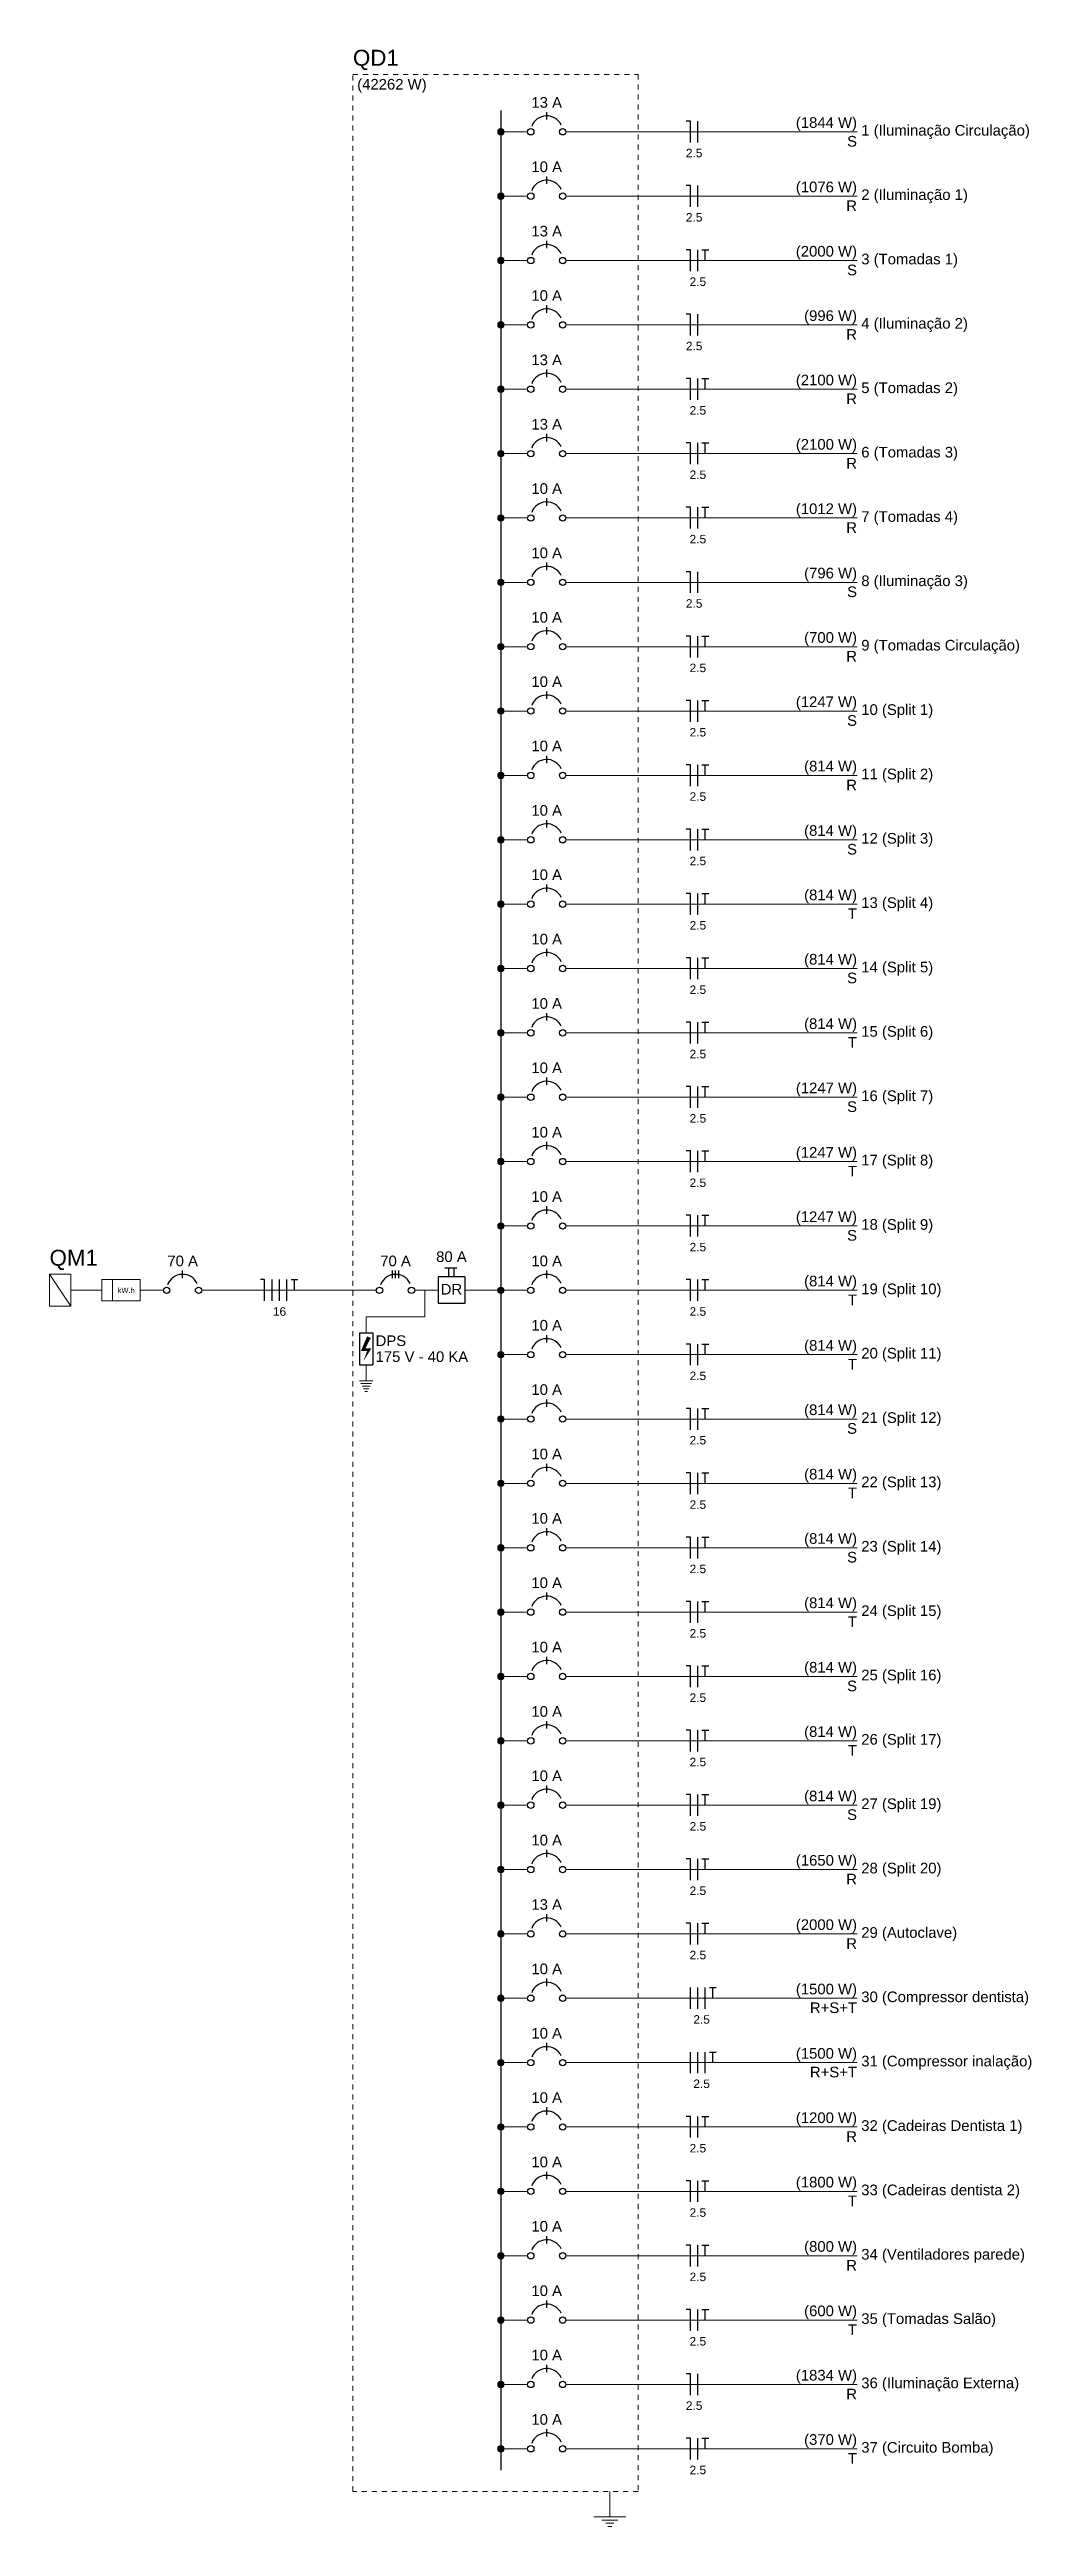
# Model space of a CAD drawing. Header units: millimetres. Extents: x -130 to 1399, y -90 to 1288.
# Drawn here: x 1306.9 to 1326.43, y 1239.05 to 1288.36 of the extents above; entities that cross this region are included whole.
import ezdxf

# ---------------------------------------------------------------- set-up
doc = ezdxf.new("R2010")
doc.units = ezdxf.units.MM
doc.header["$LTSCALE"] = 0.01
doc.linetypes.add('DOT2', pattern=[3.175, 0, -3.175])
for name, color, linetype, lineweight in [('DI-Barramento', 6, 'Continuous', 30), ('DI-Disjuntor', 1, 'Continuous', 30), ('DI-Fios', 3, 'Continuous', 30), ('DI-Linhas do diagrama', 9, 'Continuous', 20), ('DI-Pontilhado', 7, 'Continuous', 20), ('DI-Textos do diagrama', 7, 'Continuous', 20), ('DI-Título do diagrama', 3, 'Continuous', 30)]:
    doc.layers.add(name, color=color, linetype=linetype, lineweight=lineweight)
doc.styles.add('ARIAL', font='arial.ttf')

msp = doc.modelspace()

# ---------------------------------------------------------------- texts
at = {"layer": 'DI-Disjuntor', "insert": (1314.892, 1263.577), "char_height": 0.2118, "width": 0.50832, "attachment_point": 8, "line_spacing_factor": 0.798, "style": 'ARIAL'}
msp.add_mtext('DR', dxfattribs=at)
at = {"layer": 'DI-Linhas do diagrama', "char_height": 0.2118, "attachment_point": 7, "line_spacing_factor": 0.798, "style": 'ARIAL'}
for s, insert, width in [('175 V - 40 KA', (1313.383, 1262.232), 3.30408), ('DPS', (1313.383, 1262.55), 0.76248)]:
    msp.add_mtext(s, dxfattribs=dict(at, insert=insert, width=width))
at = {"layer": 'DI-Textos do diagrama', "line_spacing_factor": 0.798, "style": 'ARIAL'}
for s, insert, char_height, width, attachment_point in [('(42262 W)', (1313.017, 1287.504), 0.2118, 2.28744, 7), ('13 A', (1316.787, 1287.203), 0.2118, 1.01664, 8), ('(1844 W)', (1322.961, 1286.742), 0.2118, 2.03328, 9), ('S', (1322.961, 1286.43), 0.212, 0.25416, 9), ('1 (Iluminação Circulação)', (1323.046, 1286.586), 0.2118, 6.354, 7), ('10 A', (1316.787, 1285.922), 0.2118, 1.01664, 8), ('2.5', (1319.721, 1286.218), 0.1694, 0.60998, 8), ('(1076 W)', (1322.961, 1285.46), 0.2118, 2.03328, 9), ('R', (1322.961, 1285.149), 0.212, 0.25416, 9), ('2 (Iluminação 1)', (1323.046, 1285.305), 0.2118, 4.06656, 7), ('13 A', (1316.787, 1284.641), 0.2118, 1.01664, 8), ('2.5', (1319.721, 1284.937), 0.1694, 0.60998, 8), ('(2000 W)', (1322.961, 1284.179), 0.2118, 2.03328, 9), ('3 (Tomadas 1)', (1323.046, 1284.024), 0.2118, 3.30408, 7), ('2.5', (1319.795, 1283.656), 0.1694, 0.60998, 8), ('S', (1322.961, 1283.868), 0.212, 0.25416, 9), ('10 A', (1316.787, 1283.359), 0.2118, 1.01664, 8), ('(996 W)', (1322.961, 1282.897), 0.2118, 1.77912, 9), ('R', (1322.961, 1282.586), 0.212, 0.25416, 9), ('4 (Iluminação 2)', (1323.046, 1282.742), 0.2118, 4.06656, 7), ('13 A', (1316.787, 1282.078), 0.2118, 1.01664, 8), ('2.5', (1319.721, 1282.374), 0.1694, 0.60998, 8), ('(2100 W)', (1322.961, 1281.616), 0.2118, 2.03328, 9), ('5 (Tomadas 2)', (1323.046, 1281.461), 0.2118, 3.30408, 7), ('2.5', (1319.795, 1281.093), 0.1694, 0.60998, 8), ('R', (1322.961, 1281.305), 0.212, 0.25416, 9), ('13 A', (1316.787, 1280.796), 0.2118, 1.01664, 8), ('(2100 W)', (1322.961, 1280.335), 0.2118, 2.03328, 9), ('R', (1322.961, 1280.023), 0.212, 0.25416, 9), ('6 (Tomadas 3)', (1323.046, 1280.179), 0.2118, 3.30408, 7), ('10 A', (1316.787, 1279.515), 0.2118, 1.01664, 8), ('2.5', (1319.795, 1279.812), 0.1694, 0.60998, 8), ('(1012 W)', (1322.961, 1279.053), 0.2118, 2.03328, 9), ('R', (1322.961, 1278.742), 0.212, 0.25416, 9), ('7 (Tomadas 4)', (1323.046, 1278.898), 0.2118, 3.30408, 7), ('10 A', (1316.787, 1278.234), 0.2118, 1.01664, 8), ('2.5', (1319.795, 1278.53), 0.1694, 0.60998, 8), ('(796 W)', (1322.961, 1277.772), 0.2118, 1.77912, 9), ('8 (Iluminação 3)', (1323.046, 1277.617), 0.2118, 4.06656, 7), ('2.5', (1319.721, 1277.249), 0.1694, 0.60998, 8), ('S', (1322.961, 1277.461), 0.212, 0.25416, 9), ('10 A', (1316.787, 1276.952), 0.2118, 1.01664, 8), ('(700 W)', (1322.961, 1276.49), 0.2118, 1.77912, 9), ('R', (1322.961, 1276.179), 0.212, 0.25416, 9), ('9 (Tomadas Circulação)', (1323.046, 1276.335), 0.2118, 5.59152, 7), ('10 A', (1316.787, 1275.671), 0.2118, 1.01664, 8), ('2.5', (1319.795, 1275.967), 0.1694, 0.60998, 8), ('(1247 W)', (1322.961, 1275.209), 0.2118, 2.03328, 9), ('10 (Split 1)', (1323.046, 1275.054), 0.2118, 3.04992, 7), ('2.5', (1319.795, 1274.686), 0.1694, 0.60998, 8), ('S', (1322.961, 1274.898), 0.212, 0.25416, 9), ('10 A', (1316.787, 1274.39), 0.2118, 1.01664, 8), ('(814 W)', (1322.961, 1273.928), 0.2118, 1.77912, 9), ('R', (1322.961, 1273.616), 0.212, 0.25416, 9), ('11 (Split 2)', (1323.046, 1273.772), 0.2118, 3.04992, 7), ('10 A', (1316.787, 1273.108), 0.2118, 1.01664, 8), ('2.5', (1319.795, 1273.405), 0.1694, 0.60998, 8), ('(814 W)', (1322.961, 1272.646), 0.2118, 1.77912, 9), ('S', (1322.961, 1272.335), 0.212, 0.25416, 9), ('12 (Split 3)', (1323.046, 1272.491), 0.2118, 3.04992, 7), ('10 A', (1316.787, 1271.827), 0.2118, 1.01664, 8), ('2.5', (1319.795, 1272.123), 0.1694, 0.60998, 8), ('(814 W)', (1322.961, 1271.365), 0.2118, 1.77912, 9), ('13 (Split 4)', (1323.046, 1271.21), 0.2118, 3.04992, 7), ('2.5', (1319.795, 1270.842), 0.1694, 0.60998, 8), ('T', (1322.961, 1271.054), 0.212, 0.25416, 9), ('10 A', (1316.787, 1270.545), 0.2118, 1.01664, 8), ('(814 W)', (1322.961, 1270.084), 0.2118, 1.77912, 9), ('S', (1322.961, 1269.772), 0.212, 0.25416, 9), ('14 (Split 5)', (1323.046, 1269.928), 0.2118, 3.04992, 7), ('10 A', (1316.787, 1269.264), 0.2118, 1.01664, 8), ('2.5', (1319.795, 1269.56), 0.1694, 0.60998, 8), ('(814 W)', (1322.961, 1268.802), 0.2118, 1.77912, 9), ('15 (Split 6)', (1323.046, 1268.647), 0.2118, 3.04992, 7), ('2.5', (1319.795, 1268.279), 0.1694, 0.60998, 8), ('T', (1322.961, 1268.491), 0.212, 0.25416, 9), ('10 A', (1316.787, 1267.983), 0.2118, 1.01664, 8), ('(1247 W)', (1322.961, 1267.521), 0.2118, 2.03328, 9), ('S', (1322.961, 1267.21), 0.212, 0.25416, 9), ('16 (Split 7)', (1323.046, 1267.365), 0.2118, 3.04992, 7), ('10 A', (1316.787, 1266.701), 0.2118, 1.01664, 8), ('2.5', (1319.795, 1266.998), 0.1694, 0.60998, 8), ('(1247 W)', (1322.961, 1266.239), 0.2118, 2.03328, 9), ('T', (1322.961, 1265.928), 0.212, 0.25416, 9), ('17 (Split 8)', (1323.046, 1266.084), 0.2118, 3.04992, 7), ('10 A', (1316.787, 1265.42), 0.2118, 1.01664, 8), ('2.5', (1319.795, 1265.716), 0.1694, 0.60998, 8), ('(1247 W)', (1322.961, 1264.958), 0.2118, 2.03328, 9), ('18 (Split 9)', (1323.046, 1264.803), 0.2118, 3.04992, 7), ('80 A', (1314.892, 1264.223), 0.2118, 1.01664, 8), ('2.5', (1319.795, 1264.435), 0.1694, 0.60998, 8), ('S', (1322.961, 1264.647), 0.212, 0.25416, 9), ('70 A', (1309.544, 1264.138), 0.2118, 1.01664, 8), ('70 A', (1313.78, 1264.138), 0.2118, 1.01664, 8), ('10 A', (1316.787, 1264.138), 0.2118, 1.01664, 8), ('(814 W)', (1322.961, 1263.677), 0.2118, 1.77912, 9), ('kW.h', (1308.252, 1263.609), 0.1059, 0.50832, 7), ('T', (1322.961, 1263.365), 0.212, 0.25416, 9), ('19 (Split 10)', (1323.046, 1263.521), 0.2118, 3.30408, 7), ('16', (1311.471, 1263.153), 0.1694, 0.40666, 8), ('10 A', (1316.787, 1262.857), 0.2118, 1.01664, 8), ('2.5', (1319.795, 1263.153), 0.1694, 0.60998, 8), ('(814 W)', (1322.961, 1262.395), 0.2118, 1.77912, 9), ('20 (Split 11)', (1323.046, 1262.24), 0.2118, 3.30408, 7), ('2.5', (1319.795, 1261.872), 0.1694, 0.60998, 8), ('T', (1322.961, 1262.084), 0.212, 0.25416, 9), ('10 A', (1316.787, 1261.576), 0.2118, 1.01664, 8), ('(814 W)', (1322.961, 1261.114), 0.2118, 1.77912, 9), ('S', (1322.961, 1260.803), 0.212, 0.25416, 9), ('21 (Split 12)', (1323.046, 1260.958), 0.2118, 3.30408, 7), ('10 A', (1316.787, 1260.294), 0.2118, 1.01664, 8), ('2.5', (1319.795, 1260.591), 0.1694, 0.60998, 8), ('(814 W)', (1322.961, 1259.832), 0.2118, 1.77912, 9), ('2.5', (1319.795, 1259.309), 0.1694, 0.60998, 8), ('T', (1322.961, 1259.521), 0.212, 0.25416, 9), ('22 (Split 13)', (1323.046, 1259.677), 0.2118, 3.30408, 7), ('10 A', (1316.787, 1259.013), 0.2118, 1.01664, 8), ('(814 W)', (1322.961, 1258.551), 0.2118, 1.77912, 9), ('23 (Split 14)', (1323.046, 1258.396), 0.2118, 3.30408, 7), ('2.5', (1319.795, 1258.028), 0.1694, 0.60998, 8), ('S', (1322.961, 1258.24), 0.212, 0.25416, 9), ('10 A', (1316.787, 1257.731), 0.2118, 1.01664, 8), ('(814 W)', (1322.961, 1257.27), 0.2118, 1.77912, 9), ('T', (1322.961, 1256.958), 0.212, 0.25416, 9), ('24 (Split 15)', (1323.046, 1257.114), 0.2118, 3.30408, 7), ('10 A', (1316.787, 1256.45), 0.2118, 1.01664, 8), ('2.5', (1319.795, 1256.746), 0.1694, 0.60998, 8), ('(814 W)', (1322.961, 1255.988), 0.2118, 1.77912, 9), ('25 (Split 16)', (1323.046, 1255.833), 0.2118, 3.30408, 7), ('2.5', (1319.795, 1255.465), 0.1694, 0.60998, 8), ('S', (1322.961, 1255.677), 0.212, 0.25416, 9), ('10 A', (1316.787, 1255.169), 0.2118, 1.01664, 8), ('(814 W)', (1322.961, 1254.707), 0.2118, 1.77912, 9), ('T', (1322.961, 1254.396), 0.212, 0.25416, 9), ('26 (Split 17)', (1323.046, 1254.552), 0.2118, 3.30408, 7), ('10 A', (1316.787, 1253.887), 0.2118, 1.01664, 8), ('2.5', (1319.795, 1254.184), 0.1694, 0.60998, 8), ('(814 W)', (1322.961, 1253.425), 0.2118, 1.77912, 9), ('2.5', (1319.795, 1252.902), 0.1694, 0.60998, 8), ('S', (1322.961, 1253.114), 0.212, 0.25416, 9), ('27 (Split 19)', (1323.046, 1253.27), 0.2118, 3.30408, 7), ('10 A', (1316.787, 1252.606), 0.2118, 1.01664, 8), ('(1650 W)', (1322.961, 1252.144), 0.2118, 2.03328, 9), ('28 (Split 20)', (1323.046, 1251.989), 0.2118, 3.30408, 7), ('2.5', (1319.795, 1251.621), 0.1694, 0.60998, 8), ('R', (1322.961, 1251.833), 0.212, 0.25416, 9), ('13 A', (1316.787, 1251.325), 0.2118, 1.01664, 8), ('(2000 W)', (1322.961, 1250.863), 0.2118, 2.03328, 9), ('R', (1322.961, 1250.551), 0.212, 0.25416, 9), ('29 (Autoclave)', (1323.046, 1250.707), 0.2118, 3.55824, 7), ('10 A', (1316.787, 1250.043), 0.2118, 1.01664, 8), ('2.5', (1319.795, 1250.34), 0.1694, 0.60998, 8), ('(1500 W)', (1322.961, 1249.581), 0.2118, 2.03328, 9), ('30 (Compressor dentista)', (1323.046, 1249.426), 0.2118, 6.09984, 7), ('2.5', (1319.869, 1249.058), 0.1694, 0.60998, 8), ('R+S+T', (1322.961, 1249.27), 0.2118, 1.2708, 9), ('10 A', (1316.787, 1248.762), 0.2118, 1.01664, 8), ('(1500 W)', (1322.961, 1248.3), 0.2118, 2.03328, 9), ('R+S+T', (1322.961, 1247.989), 0.2118, 1.2708, 9), ('31 (Compressor inalação)', (1323.046, 1248.145), 0.2118, 6.09984, 7), ('10 A', (1316.787, 1247.48), 0.2118, 1.01664, 8), ('2.5', (1319.869, 1247.777), 0.1694, 0.60998, 8), ('(1200 W)', (1322.961, 1247.019), 0.2118, 2.03328, 9), ('2.5', (1319.795, 1246.495), 0.1694, 0.60998, 8), ('R', (1322.961, 1246.707), 0.212, 0.25416, 9), ('32 (Cadeiras Dentista 1)', (1323.046, 1246.863), 0.2118, 6.09984, 7), ('10 A', (1316.787, 1246.199), 0.2118, 1.01664, 8), ('(1800 W)', (1322.961, 1245.737), 0.2118, 2.03328, 9), ('33 (Cadeiras dentista 2)', (1323.046, 1245.582), 0.2118, 6.09984, 7), ('2.5', (1319.795, 1245.214), 0.1694, 0.60998, 8), ('T', (1322.961, 1245.426), 0.212, 0.25416, 9), ('10 A', (1316.787, 1244.918), 0.2118, 1.01664, 8), ('(800 W)', (1322.961, 1244.456), 0.2118, 1.77912, 9), ('R', (1322.961, 1244.144), 0.212, 0.25416, 9), ('34 (Ventiladores parede)', (1323.046, 1244.3), 0.2118, 6.09984, 7), ('10 A', (1316.787, 1243.636), 0.2118, 1.01664, 8), ('2.5', (1319.795, 1243.933), 0.1694, 0.60998, 8), ('(600 W)', (1322.961, 1243.174), 0.2118, 1.77912, 9), ('35 (Tomadas Salão)', (1323.046, 1243.019), 0.2118, 4.57488, 7), ('2.5', (1319.795, 1242.651), 0.1694, 0.60998, 8), ('T', (1322.961, 1242.863), 0.212, 0.25416, 9), ('10 A', (1316.787, 1242.355), 0.2118, 1.01664, 8), ('(1834 W)', (1322.961, 1241.893), 0.2118, 2.03328, 9), ('R', (1322.961, 1241.582), 0.212, 0.25416, 9), ('36 (Iluminação Externa)', (1323.046, 1241.738), 0.2118, 5.84568, 7), ('10 A', (1316.787, 1241.073), 0.2118, 1.01664, 8), ('2.5', (1319.721, 1241.37), 0.1694, 0.60998, 8), ('(370 W)', (1322.961, 1240.612), 0.2118, 1.77912, 9), ('37 (Circuito Bomba)', (1323.046, 1240.456), 0.2118, 4.82904, 7), ('2.5', (1319.795, 1240.088), 0.1694, 0.60998, 8), ('T', (1322.961, 1240.3), 0.212, 0.25416, 9)]:
    msp.add_mtext(s, dxfattribs=dict(at, insert=insert, char_height=char_height, width=width, attachment_point=attachment_point))
at = {"layer": 'DI-Título do diagrama', "char_height": 0.3177, "width": 1.14372, "attachment_point": 7, "line_spacing_factor": 0.798, "style": 'ARIAL'}
for s, insert in [('QD1', (1312.932, 1287.955)), ('QM1', (1306.896, 1264.064))]:
    msp.add_mtext(s, dxfattribs=dict(at, insert=insert))

# ---------------------------------------------------------------- hatches: boundary and pattern name
at = {"layer": 'DI-Textos do diagrama', "linetype": 'Continuous'}
msp.add_hatch(color=256, dxfattribs=at).paths.add_polyline_path([(1313.213, 1262.745), (1313.287, 1262.713), (1313.181, 1262.504), (1313.298, 1262.504), (1313.139, 1262.249), (1313.213, 1262.453), (1313.091, 1262.453), (1313.213, 1262.745)])

# ---------------------------------------------------------------- linework, layer by layer
at = {"layer": 'DI-Barramento', "linetype": 'Continuous'}
msp.add_line((1315.876, 1287.151), (1315.876, 1240.173), dxfattribs=at)
at = {"layer": 'DI-Disjuntor', "linetype": 'Continuous'}
for p, q in [((1316.787, 1286.971), (1316.787, 1287.119)), ((1316.787, 1285.689), (1316.787, 1285.838)), ((1316.787, 1284.408), (1316.787, 1284.556)), ((1316.787, 1283.126), (1316.787, 1283.275)), ((1316.787, 1281.845), (1316.787, 1281.993)), ((1316.787, 1280.564), (1316.787, 1280.712)), ((1316.787, 1279.282), (1316.787, 1279.431)), ((1316.787, 1278.001), (1316.787, 1278.149)), ((1316.787, 1276.72), (1316.787, 1276.868)), ((1316.787, 1275.438), (1316.787, 1275.586)), ((1316.787, 1274.157), (1316.787, 1274.305)), ((1316.787, 1272.875), (1316.787, 1273.024)), ((1316.787, 1271.594), (1316.787, 1271.742)), ((1316.787, 1270.313), (1316.787, 1270.461)), ((1316.787, 1269.031), (1316.787, 1269.179)), ((1316.787, 1267.75), (1316.787, 1267.898)), ((1316.787, 1266.468), (1316.787, 1266.617)), ((1316.787, 1265.187), (1316.787, 1265.335)), ((1309.544, 1263.906), (1309.544, 1264.054)), ((1313.716, 1263.906), (1313.716, 1264.054)), ((1313.78, 1263.906), (1313.78, 1264.054)), ((1313.843, 1263.906), (1313.843, 1264.054)), ((1314.627, 1263.927), (1314.627, 1263.397)), ((1315.156, 1263.927), (1314.627, 1263.927)), ((1314.759, 1264.112), (1314.998, 1264.112)), ((1314.839, 1263.927), (1314.839, 1264.112)), ((1314.945, 1263.927), (1314.945, 1264.112)), ((1315.156, 1263.927), (1315.156, 1263.397)), ((1316.787, 1263.906), (1316.787, 1264.054)), ((1315.156, 1263.397), (1314.627, 1263.397)), ((1313.065, 1262.815), (1313.33, 1262.815)), ((1313.065, 1262.815), (1313.065, 1262.179)), ((1313.33, 1262.815), (1313.33, 1262.179)), ((1316.787, 1262.624), (1316.787, 1262.772)), ((1313.065, 1262.179), (1313.33, 1262.179)), ((1316.787, 1261.343), (1316.787, 1261.491)), ((1316.787, 1260.061), (1316.787, 1260.21)), ((1316.787, 1258.78), (1316.787, 1258.928)), ((1316.787, 1257.499), (1316.787, 1257.647)), ((1316.787, 1256.217), (1316.787, 1256.366)), ((1316.787, 1254.936), (1316.787, 1255.084)), ((1316.787, 1253.655), (1316.787, 1253.803)), ((1316.787, 1252.373), (1316.787, 1252.521)), ((1316.787, 1251.092), (1316.787, 1251.24)), ((1316.787, 1249.81), (1316.787, 1249.959)), ((1316.787, 1248.529), (1316.787, 1248.677)), ((1316.787, 1247.248), (1316.787, 1247.396)), ((1316.787, 1245.966), (1316.787, 1246.114)), ((1316.787, 1244.685), (1316.787, 1244.833)), ((1316.787, 1243.403), (1316.787, 1243.552)), ((1316.787, 1242.122), (1316.787, 1242.27)), ((1316.787, 1240.841), (1316.787, 1240.989))]:
    msp.add_line(p, q, dxfattribs=at)
for centre in [(1316.47, 1286.727), (1317.105, 1286.727), (1316.47, 1285.446), (1317.105, 1285.446), (1316.47, 1284.164), (1317.105, 1284.164), (1316.47, 1282.883), (1317.105, 1282.883), (1316.47, 1281.602), (1317.105, 1281.602), (1316.47, 1280.32), (1317.105, 1280.32), (1316.47, 1279.039), (1317.105, 1279.039), (1316.47, 1277.757), (1317.105, 1277.757), (1316.47, 1276.476), (1317.105, 1276.476), (1316.47, 1275.195), (1317.105, 1275.195), (1316.47, 1273.913), (1317.105, 1273.913), (1316.47, 1272.632), (1317.105, 1272.632), (1316.47, 1271.35), (1317.105, 1271.35), (1316.47, 1270.069), (1317.105, 1270.069), (1316.47, 1268.788), (1317.105, 1268.788), (1316.47, 1267.506), (1317.105, 1267.506), (1316.47, 1266.225), (1317.105, 1266.225), (1316.47, 1264.943), (1317.105, 1264.943), (1309.226, 1263.662), (1309.861, 1263.662), (1313.462, 1263.662), (1314.097, 1263.662), (1316.47, 1263.662), (1317.105, 1263.662), (1316.47, 1262.381), (1317.105, 1262.381), (1316.47, 1261.099), (1317.105, 1261.099), (1316.47, 1259.818), (1317.105, 1259.818), (1316.47, 1258.536), (1317.105, 1258.536), (1316.47, 1257.255), (1317.105, 1257.255), (1316.47, 1255.974), (1317.105, 1255.974), (1316.47, 1254.692), (1317.105, 1254.692), (1316.47, 1253.411), (1317.105, 1253.411), (1316.47, 1252.13), (1317.105, 1252.13), (1316.47, 1250.848), (1317.105, 1250.848), (1316.47, 1249.567), (1317.105, 1249.567), (1316.47, 1248.285), (1317.105, 1248.285), (1316.47, 1247.004), (1317.105, 1247.004), (1316.47, 1245.723), (1317.105, 1245.723), (1316.47, 1244.441), (1317.105, 1244.441), (1316.47, 1243.16), (1317.105, 1243.16), (1316.47, 1241.878), (1317.105, 1241.878), (1316.47, 1240.597), (1317.105, 1240.597)]:
    msp.add_circle(centre, 0.0635, dxfattribs=at)
for centre in [(1316.787, 1286.727), (1316.787, 1285.446), (1316.787, 1284.164), (1316.787, 1282.883), (1316.787, 1281.602), (1316.787, 1280.32), (1316.787, 1279.039), (1316.787, 1277.757), (1316.787, 1276.476), (1316.787, 1275.195), (1316.787, 1273.913), (1316.787, 1272.632), (1316.787, 1271.35), (1316.787, 1270.069), (1316.787, 1268.788), (1316.787, 1267.506), (1316.787, 1266.225), (1316.787, 1264.943), (1309.544, 1263.662), (1313.78, 1263.662), (1316.787, 1263.662), (1316.787, 1262.381), (1316.787, 1261.099), (1316.787, 1259.818), (1316.787, 1258.536), (1316.787, 1257.255), (1316.787, 1255.974), (1316.787, 1254.692), (1316.787, 1253.411), (1316.787, 1252.13), (1316.787, 1250.848), (1316.787, 1249.567), (1316.787, 1248.285), (1316.787, 1247.004), (1316.787, 1245.723), (1316.787, 1244.441), (1316.787, 1243.16), (1316.787, 1241.878), (1316.787, 1240.597)]:
    msp.add_arc(centre, 0.318, 25, 160, dxfattribs=at)
at = {"layer": 'DI-Fios', "linetype": 'Continuous'}
for p, q in [((1319.647, 1286.939), (1319.562, 1286.939)), ((1319.647, 1286.515), (1319.647, 1286.939)), ((1319.795, 1286.515), (1319.795, 1286.939)), ((1319.647, 1285.657), (1319.562, 1285.657)), ((1319.647, 1285.234), (1319.647, 1285.657)), ((1319.795, 1285.234), (1319.795, 1285.657)), ((1319.647, 1284.376), (1319.562, 1284.376)), ((1319.647, 1283.953), (1319.647, 1284.376)), ((1319.795, 1283.953), (1319.795, 1284.376)), ((1319.875, 1284.376), (1320.011, 1284.376)), ((1319.943, 1284.164), (1319.943, 1284.376)), ((1319.647, 1283.095), (1319.562, 1283.095)), ((1319.647, 1282.671), (1319.647, 1283.095)), ((1319.795, 1282.671), (1319.795, 1283.095)), ((1319.647, 1281.813), (1319.562, 1281.813)), ((1319.647, 1281.39), (1319.647, 1281.813)), ((1319.795, 1281.39), (1319.795, 1281.813)), ((1319.875, 1281.813), (1320.011, 1281.813)), ((1319.943, 1281.602), (1319.943, 1281.813)), ((1319.647, 1280.532), (1319.562, 1280.532)), ((1319.647, 1280.108), (1319.647, 1280.532)), ((1319.795, 1280.108), (1319.795, 1280.532)), ((1319.875, 1280.532), (1320.011, 1280.532)), ((1319.943, 1280.32), (1319.943, 1280.532)), ((1319.647, 1279.251), (1319.562, 1279.251)), ((1319.647, 1278.827), (1319.647, 1279.251)), ((1319.795, 1278.827), (1319.795, 1279.251)), ((1319.875, 1279.251), (1320.011, 1279.251)), ((1319.943, 1279.039), (1319.943, 1279.251)), ((1319.647, 1277.969), (1319.562, 1277.969)), ((1319.647, 1277.546), (1319.647, 1277.969)), ((1319.795, 1277.546), (1319.795, 1277.969)), ((1319.647, 1276.688), (1319.562, 1276.688)), ((1319.647, 1276.264), (1319.647, 1276.688)), ((1319.795, 1276.264), (1319.795, 1276.688)), ((1319.875, 1276.688), (1320.011, 1276.688)), ((1319.943, 1276.476), (1319.943, 1276.688)), ((1319.647, 1275.406), (1319.562, 1275.406)), ((1319.647, 1274.983), (1319.647, 1275.406)), ((1319.795, 1274.983), (1319.795, 1275.406)), ((1319.875, 1275.406), (1320.011, 1275.406)), ((1319.943, 1275.195), (1319.943, 1275.406)), ((1319.647, 1274.125), (1319.562, 1274.125)), ((1319.647, 1273.701), (1319.647, 1274.125)), ((1319.795, 1273.701), (1319.795, 1274.125)), ((1319.875, 1274.125), (1320.011, 1274.125)), ((1319.943, 1273.913), (1319.943, 1274.125)), ((1319.647, 1272.844), (1319.562, 1272.844)), ((1319.647, 1272.42), (1319.647, 1272.844)), ((1319.795, 1272.42), (1319.795, 1272.844)), ((1319.875, 1272.844), (1320.011, 1272.844)), ((1319.943, 1272.632), (1319.943, 1272.844)), ((1319.647, 1271.562), (1319.562, 1271.562)), ((1319.647, 1271.139), (1319.647, 1271.562)), ((1319.795, 1271.139), (1319.795, 1271.562)), ((1319.875, 1271.562), (1320.011, 1271.562)), ((1319.943, 1271.35), (1319.943, 1271.562)), ((1319.647, 1270.281), (1319.562, 1270.281)), ((1319.647, 1269.857), (1319.647, 1270.281)), ((1319.795, 1269.857), (1319.795, 1270.281)), ((1319.875, 1270.281), (1320.011, 1270.281)), ((1319.943, 1270.069), (1319.943, 1270.281)), ((1319.647, 1268.999), (1319.562, 1268.999)), ((1319.647, 1268.576), (1319.647, 1268.999)), ((1319.795, 1268.576), (1319.795, 1268.999)), ((1319.875, 1268.999), (1320.011, 1268.999)), ((1319.943, 1268.788), (1319.943, 1268.999)), ((1319.647, 1267.718), (1319.562, 1267.718)), ((1319.647, 1267.294), (1319.647, 1267.718)), ((1319.795, 1267.294), (1319.795, 1267.718)), ((1319.875, 1267.718), (1320.011, 1267.718)), ((1319.943, 1267.506), (1319.943, 1267.718)), ((1319.647, 1266.437), (1319.562, 1266.437)), ((1319.647, 1266.013), (1319.647, 1266.437)), ((1319.795, 1266.013), (1319.795, 1266.437)), ((1319.875, 1266.437), (1320.011, 1266.437)), ((1319.943, 1266.225), (1319.943, 1266.437)), ((1319.647, 1265.155), (1319.562, 1265.155)), ((1319.647, 1264.732), (1319.647, 1265.155)), ((1319.795, 1264.732), (1319.795, 1265.155)), ((1319.875, 1265.155), (1320.011, 1265.155)), ((1319.943, 1264.943), (1319.943, 1265.155)), ((1311.175, 1263.874), (1311.09, 1263.874)), ((1311.175, 1263.45), (1311.175, 1263.874)), ((1311.323, 1263.45), (1311.323, 1263.874)), ((1311.471, 1263.45), (1311.471, 1263.874)), ((1311.619, 1263.45), (1311.619, 1263.874)), ((1311.7, 1263.874), (1311.835, 1263.874)), ((1311.768, 1263.662), (1311.768, 1263.874)), ((1319.647, 1263.874), (1319.562, 1263.874)), ((1319.647, 1263.45), (1319.647, 1263.874)), ((1319.795, 1263.45), (1319.795, 1263.874)), ((1319.875, 1263.874), (1320.011, 1263.874)), ((1319.943, 1263.662), (1319.943, 1263.874)), ((1319.647, 1262.592), (1319.562, 1262.592)), ((1319.647, 1262.169), (1319.647, 1262.592)), ((1319.795, 1262.169), (1319.795, 1262.592)), ((1319.875, 1262.592), (1320.011, 1262.592)), ((1319.943, 1262.381), (1319.943, 1262.592)), ((1319.647, 1261.311), (1319.562, 1261.311)), ((1319.647, 1260.887), (1319.647, 1261.311)), ((1319.795, 1260.887), (1319.795, 1261.311)), ((1319.875, 1261.311), (1320.011, 1261.311)), ((1319.943, 1261.099), (1319.943, 1261.311)), ((1319.647, 1260.03), (1319.562, 1260.03)), ((1319.647, 1259.606), (1319.647, 1260.03)), ((1319.795, 1259.606), (1319.795, 1260.03)), ((1319.875, 1260.03), (1320.011, 1260.03)), ((1319.943, 1259.818), (1319.943, 1260.03)), ((1319.647, 1258.748), (1319.562, 1258.748)), ((1319.647, 1258.325), (1319.647, 1258.748)), ((1319.795, 1258.325), (1319.795, 1258.748)), ((1319.875, 1258.748), (1320.011, 1258.748)), ((1319.943, 1258.536), (1319.943, 1258.748)), ((1319.647, 1257.467), (1319.562, 1257.467)), ((1319.647, 1257.043), (1319.647, 1257.467)), ((1319.795, 1257.043), (1319.795, 1257.467)), ((1319.875, 1257.467), (1320.011, 1257.467)), ((1319.943, 1257.255), (1319.943, 1257.467)), ((1319.647, 1256.186), (1319.562, 1256.186)), ((1319.647, 1255.762), (1319.647, 1256.186)), ((1319.795, 1255.762), (1319.795, 1256.186)), ((1319.875, 1256.186), (1320.011, 1256.186)), ((1319.943, 1255.974), (1319.943, 1256.186)), ((1319.647, 1254.904), (1319.562, 1254.904)), ((1319.647, 1254.481), (1319.647, 1254.904)), ((1319.795, 1254.481), (1319.795, 1254.904)), ((1319.875, 1254.904), (1320.011, 1254.904)), ((1319.943, 1254.692), (1319.943, 1254.904)), ((1319.647, 1253.623), (1319.562, 1253.623)), ((1319.647, 1253.199), (1319.647, 1253.623)), ((1319.795, 1253.199), (1319.795, 1253.623)), ((1319.875, 1253.623), (1320.011, 1253.623)), ((1319.943, 1253.411), (1319.943, 1253.623)), ((1319.647, 1252.341), (1319.562, 1252.341)), ((1319.647, 1251.918), (1319.647, 1252.341)), ((1319.795, 1251.918), (1319.795, 1252.341)), ((1319.875, 1252.341), (1320.011, 1252.341)), ((1319.943, 1252.13), (1319.943, 1252.341)), ((1319.647, 1251.06), (1319.562, 1251.06)), ((1319.647, 1250.636), (1319.647, 1251.06)), ((1319.795, 1250.636), (1319.795, 1251.06)), ((1319.875, 1251.06), (1320.011, 1251.06)), ((1319.943, 1250.848), (1319.943, 1251.06)), ((1319.647, 1249.355), (1319.647, 1249.779)), ((1319.795, 1249.355), (1319.795, 1249.779)), ((1319.943, 1249.355), (1319.943, 1249.779)), ((1320.024, 1249.779), (1320.159, 1249.779)), ((1320.091, 1249.567), (1320.091, 1249.779)), ((1319.647, 1248.074), (1319.647, 1248.497)), ((1319.795, 1248.074), (1319.795, 1248.497)), ((1319.943, 1248.074), (1319.943, 1248.497)), ((1320.024, 1248.497), (1320.159, 1248.497)), ((1320.091, 1248.285), (1320.091, 1248.497)), ((1319.647, 1247.216), (1319.562, 1247.216)), ((1319.647, 1246.792), (1319.647, 1247.216)), ((1319.795, 1246.792), (1319.795, 1247.216)), ((1319.875, 1247.216), (1320.011, 1247.216)), ((1319.943, 1247.004), (1319.943, 1247.216)), ((1319.647, 1245.934), (1319.562, 1245.934)), ((1319.647, 1245.511), (1319.647, 1245.934)), ((1319.795, 1245.511), (1319.795, 1245.934)), ((1319.875, 1245.934), (1320.011, 1245.934)), ((1319.943, 1245.723), (1319.943, 1245.934)), ((1319.647, 1244.653), (1319.562, 1244.653)), ((1319.647, 1244.229), (1319.647, 1244.653)), ((1319.795, 1244.229), (1319.795, 1244.653)), ((1319.875, 1244.653), (1320.011, 1244.653)), ((1319.943, 1244.441), (1319.943, 1244.653)), ((1319.647, 1243.372), (1319.562, 1243.372)), ((1319.647, 1242.948), (1319.647, 1243.372)), ((1319.795, 1242.948), (1319.795, 1243.372)), ((1319.875, 1243.372), (1320.011, 1243.372)), ((1319.943, 1243.16), (1319.943, 1243.372)), ((1319.647, 1242.09), (1319.562, 1242.09)), ((1319.647, 1241.667), (1319.647, 1242.09)), ((1319.795, 1241.667), (1319.795, 1242.09)), ((1319.647, 1240.809), (1319.562, 1240.809)), ((1319.647, 1240.385), (1319.647, 1240.809)), ((1319.795, 1240.385), (1319.795, 1240.809)), ((1319.875, 1240.809), (1320.011, 1240.809)), ((1319.943, 1240.597), (1319.943, 1240.809))]:
    msp.add_line(p, q, dxfattribs=at)
at = {"layer": 'DI-Linhas do diagrama', "linetype": 'Continuous'}
for p, q in [((1315.94, 1286.727), (1316.406, 1286.727)), ((1317.168, 1286.727), (1322.961, 1286.727)), ((1315.94, 1285.446), (1316.406, 1285.446)), ((1317.168, 1285.446), (1322.961, 1285.446)), ((1315.94, 1284.164), (1316.406, 1284.164)), ((1317.168, 1284.164), (1322.961, 1284.164)), ((1315.94, 1282.883), (1316.406, 1282.883)), ((1317.168, 1282.883), (1322.961, 1282.883)), ((1315.94, 1281.602), (1316.406, 1281.602)), ((1317.168, 1281.602), (1322.961, 1281.602)), ((1315.94, 1280.32), (1316.406, 1280.32)), ((1317.168, 1280.32), (1322.961, 1280.32)), ((1315.94, 1279.039), (1316.406, 1279.039)), ((1317.168, 1279.039), (1322.961, 1279.039)), ((1315.94, 1277.757), (1316.406, 1277.757)), ((1317.168, 1277.757), (1322.961, 1277.757)), ((1315.94, 1276.476), (1316.406, 1276.476)), ((1317.168, 1276.476), (1322.961, 1276.476)), ((1315.94, 1275.195), (1316.406, 1275.195)), ((1317.168, 1275.195), (1322.961, 1275.195)), ((1315.94, 1273.913), (1316.406, 1273.913)), ((1317.168, 1273.913), (1322.961, 1273.913)), ((1315.94, 1272.632), (1316.406, 1272.632)), ((1317.168, 1272.632), (1322.961, 1272.632)), ((1315.94, 1271.35), (1316.406, 1271.35)), ((1317.168, 1271.35), (1322.961, 1271.35)), ((1315.94, 1270.069), (1316.406, 1270.069)), ((1317.168, 1270.069), (1322.961, 1270.069)), ((1315.94, 1268.788), (1316.406, 1268.788)), ((1317.168, 1268.788), (1322.961, 1268.788)), ((1315.94, 1267.506), (1316.406, 1267.506)), ((1317.168, 1267.506), (1322.961, 1267.506)), ((1315.94, 1266.225), (1316.406, 1266.225)), ((1317.168, 1266.225), (1322.961, 1266.225)), ((1315.94, 1264.943), (1316.406, 1264.943)), ((1317.168, 1264.943), (1322.961, 1264.943)), ((1307.32, 1263.98), (1306.896, 1263.98)), ((1306.896, 1263.98), (1306.896, 1263.344)), ((1307.32, 1263.344), (1306.896, 1263.98)), ((1307.32, 1263.344), (1307.32, 1263.98)), ((1307.32, 1263.662), (1307.934, 1263.662)), ((1308.146, 1263.45), (1308.146, 1263.874)), ((1308.696, 1263.662), (1309.162, 1263.662)), ((1309.925, 1263.662), (1313.398, 1263.662)), ((1314.161, 1263.662), (1314.627, 1263.662)), ((1314.362, 1263.662), (1314.362, 1263.133)), ((1315.156, 1263.662), (1315.876, 1263.662)), ((1315.94, 1263.662), (1316.406, 1263.662)), ((1317.168, 1263.662), (1322.961, 1263.662)), ((1306.896, 1263.344), (1307.32, 1263.344)), ((1314.362, 1263.133), (1313.197, 1263.133)), ((1313.197, 1263.133), (1313.197, 1262.815)), ((1313.197, 1262.179), (1313.197, 1261.862)), ((1315.94, 1262.381), (1316.406, 1262.381)), ((1317.168, 1262.381), (1322.961, 1262.381)), ((1313.065, 1261.862), (1313.33, 1261.862)), ((1313.091, 1261.809), (1313.303, 1261.809)), ((1313.118, 1261.756), (1313.277, 1261.756)), ((1313.144, 1261.703), (1313.25, 1261.703)), ((1313.171, 1261.65), (1313.224, 1261.65)), ((1315.94, 1261.099), (1316.406, 1261.099)), ((1317.168, 1261.099), (1322.961, 1261.099)), ((1315.94, 1259.818), (1316.406, 1259.818)), ((1317.168, 1259.818), (1322.961, 1259.818)), ((1315.94, 1258.536), (1316.406, 1258.536)), ((1317.168, 1258.536), (1322.961, 1258.536)), ((1315.94, 1257.255), (1316.406, 1257.255)), ((1317.168, 1257.255), (1322.961, 1257.255)), ((1315.94, 1255.974), (1316.406, 1255.974)), ((1317.168, 1255.974), (1322.961, 1255.974)), ((1315.94, 1254.692), (1316.406, 1254.692)), ((1317.168, 1254.692), (1322.961, 1254.692)), ((1315.94, 1253.411), (1316.406, 1253.411)), ((1317.168, 1253.411), (1322.961, 1253.411)), ((1315.94, 1252.13), (1316.406, 1252.13)), ((1317.168, 1252.13), (1322.961, 1252.13)), ((1315.94, 1250.848), (1316.406, 1250.848)), ((1317.168, 1250.848), (1322.961, 1250.848)), ((1315.94, 1249.567), (1316.406, 1249.567)), ((1317.168, 1249.567), (1322.961, 1249.567)), ((1315.94, 1248.285), (1316.406, 1248.285)), ((1317.168, 1248.285), (1322.961, 1248.285)), ((1315.94, 1247.004), (1316.406, 1247.004)), ((1317.168, 1247.004), (1322.961, 1247.004)), ((1315.94, 1245.723), (1316.406, 1245.723)), ((1317.168, 1245.723), (1322.961, 1245.723)), ((1315.94, 1244.441), (1316.406, 1244.441)), ((1317.168, 1244.441), (1322.961, 1244.441)), ((1315.94, 1243.16), (1316.406, 1243.16)), ((1317.168, 1243.16), (1322.961, 1243.16)), ((1315.94, 1241.878), (1316.406, 1241.878)), ((1317.168, 1241.878), (1322.961, 1241.878)), ((1315.94, 1240.597), (1316.406, 1240.597)), ((1317.168, 1240.597), (1322.961, 1240.597))]:
    msp.add_line(p, q, dxfattribs=at)
at = {"layer": 'DI-Linhas do diagrama', "linetype": 'Continuous', "const_width": 0.0635}
for points in [[(1315.908, 1286.727, 1), (1315.844, 1286.727, 1)], [(1315.908, 1285.446, 1), (1315.844, 1285.446, 1)], [(1315.908, 1284.164, 1), (1315.844, 1284.164, 1)], [(1315.908, 1282.883, 1), (1315.844, 1282.883, 1)], [(1315.908, 1281.602, 1), (1315.844, 1281.602, 1)], [(1315.908, 1280.32, 1), (1315.844, 1280.32, 1)], [(1315.908, 1279.039, 1), (1315.844, 1279.039, 1)], [(1315.908, 1277.757, 1), (1315.844, 1277.757, 1)], [(1315.908, 1276.476, 1), (1315.844, 1276.476, 1)], [(1315.908, 1275.195, 1), (1315.844, 1275.195, 1)], [(1315.908, 1273.913, 1), (1315.844, 1273.913, 1)], [(1315.908, 1272.632, 1), (1315.844, 1272.632, 1)], [(1315.908, 1271.35, 1), (1315.844, 1271.35, 1)], [(1315.908, 1270.069, 1), (1315.844, 1270.069, 1)], [(1315.908, 1268.788, 1), (1315.844, 1268.788, 1)], [(1315.908, 1267.506, 1), (1315.844, 1267.506, 1)], [(1315.908, 1266.225, 1), (1315.844, 1266.225, 1)], [(1315.908, 1264.943, 1), (1315.844, 1264.943, 1)], [(1315.908, 1263.662, 1), (1315.844, 1263.662, 1)], [(1315.908, 1262.381, 1), (1315.844, 1262.381, 1)], [(1315.908, 1261.099, 1), (1315.844, 1261.099, 1)], [(1315.908, 1259.818, 1), (1315.844, 1259.818, 1)], [(1315.908, 1258.536, 1), (1315.844, 1258.536, 1)], [(1315.908, 1257.255, 1), (1315.844, 1257.255, 1)], [(1315.908, 1255.974, 1), (1315.844, 1255.974, 1)], [(1315.908, 1254.692, 1), (1315.844, 1254.692, 1)], [(1315.908, 1253.411, 1), (1315.844, 1253.411, 1)], [(1315.908, 1252.13, 1), (1315.844, 1252.13, 1)], [(1315.908, 1250.848, 1), (1315.844, 1250.848, 1)], [(1315.908, 1249.567, 1), (1315.844, 1249.567, 1)], [(1315.908, 1248.285, 1), (1315.844, 1248.285, 1)], [(1315.908, 1247.004, 1), (1315.844, 1247.004, 1)], [(1315.908, 1245.723, 1), (1315.844, 1245.723, 1)], [(1315.908, 1244.441, 1), (1315.844, 1244.441, 1)], [(1315.908, 1243.16, 1), (1315.844, 1243.16, 1)], [(1315.908, 1241.878, 1), (1315.844, 1241.878, 1)], [(1315.908, 1240.597, 1), (1315.844, 1240.597, 1)]]:
    msp.add_lwpolyline(points, format="xyb", close=True, dxfattribs=at)
at = {"layer": 'DI-Linhas do diagrama', "linetype": 'Continuous'}
msp.add_lwpolyline([(1307.934, 1263.45), (1307.934, 1263.874), (1308.696, 1263.874), (1308.696, 1263.45), (1307.934, 1263.45)], close=True, dxfattribs=at)
for centre in [(1315.876, 1286.727), (1315.876, 1285.446), (1315.876, 1284.164), (1315.876, 1282.883), (1315.876, 1281.602), (1315.876, 1280.32), (1315.876, 1279.039), (1315.876, 1277.757), (1315.876, 1276.476), (1315.876, 1275.195), (1315.876, 1273.913), (1315.876, 1272.632), (1315.876, 1271.35), (1315.876, 1270.069), (1315.876, 1268.788), (1315.876, 1267.506), (1315.876, 1266.225), (1315.876, 1264.943), (1315.876, 1263.662), (1315.876, 1262.381), (1315.876, 1261.099), (1315.876, 1259.818), (1315.876, 1258.536), (1315.876, 1257.255), (1315.876, 1255.974), (1315.876, 1254.692), (1315.876, 1253.411), (1315.876, 1252.13), (1315.876, 1250.848), (1315.876, 1249.567), (1315.876, 1248.285), (1315.876, 1247.004), (1315.876, 1245.723), (1315.876, 1244.441), (1315.876, 1243.16), (1315.876, 1241.878), (1315.876, 1240.597)]:
    msp.add_circle(centre, 0.0635, dxfattribs=at)
at = {"layer": 'DI-Pontilhado', "linetype": 'DOT2', "ltscale": 0.05}
msp.add_lwpolyline([(1312.932, 1239.75), (1312.932, 1287.871), (1318.609, 1287.871), (1318.609, 1239.75), (1312.932, 1239.75)], close=True, dxfattribs=at)
at = {"layer": 'DI-Textos do diagrama', "linetype": 'Continuous'}
for p, q in [((1318.041, 1239.75), (1318.041, 1239.242)), ((1317.723, 1239.242), (1318.359, 1239.242)), ((1317.882, 1239.178), (1318.2, 1239.178)), ((1317.962, 1239.114), (1318.121, 1239.114)), ((1318.001, 1239.051), (1318.081, 1239.051))]:
    msp.add_line(p, q, dxfattribs=at)

msp.set_redraw_order([(e.dxf.handle, doc.entitydb.next_handle()) for e in msp.query("TEXT MTEXT ATTDEF DIMENSION ARC_DIMENSION")])  # texts and dimensions are drawn at this point

doc.saveas('drawing.dxf')
